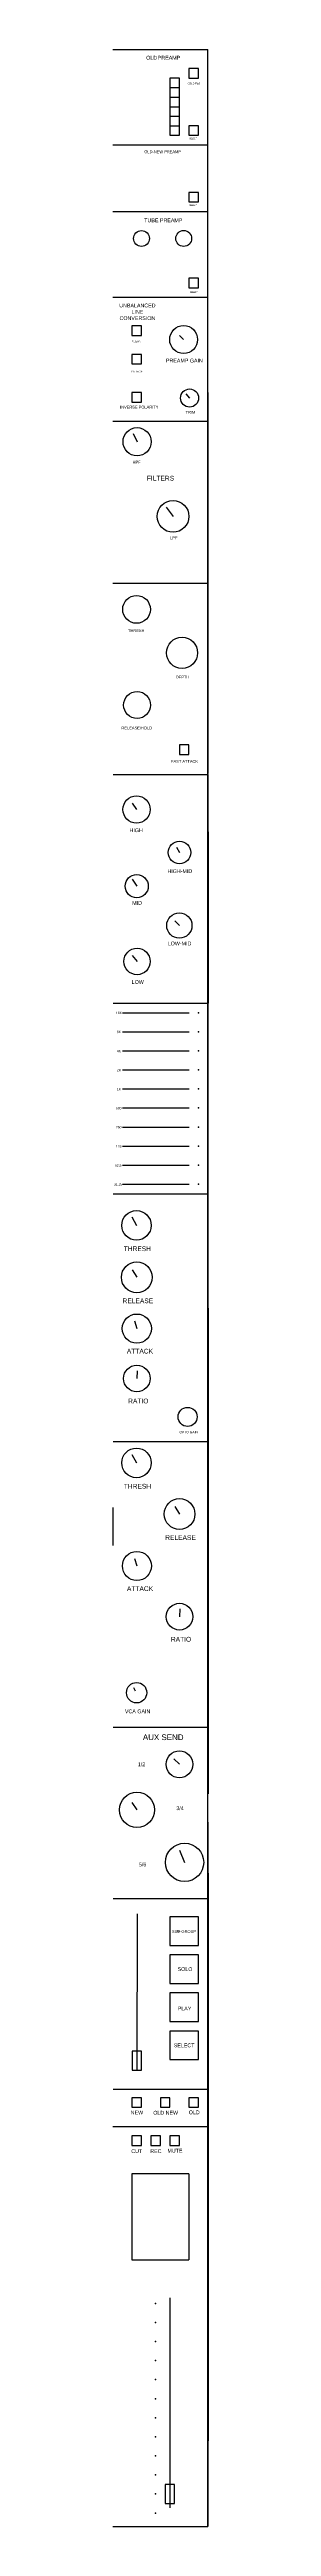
# Model space of a CAD drawing. Header units: inches. Extents: x 0 to 1600, y -1400 to 2600.
# Drawn here: x 100 to 200, y -1400 to 1200 of the extents above; entities that cross this region are included whole.
import ezdxf

# ---------------------------------------------------------------- set-up
doc = ezdxf.new("R2010")
doc.units = ezdxf.units.IN
doc.header["$MEASUREMENT"] = 0
doc.layers.get('0').update_dxf_attribs({"lineweight": 25, "true_color": 0xffffff})
doc.styles.add('textstyle110', font='')
doc.styles.add('textstyle126', font='')
doc.styles.add('textstyle142', font='')
doc.styles.add('textstyle15', font='')
doc.styles.add('textstyle160', font='')
doc.styles.add('textstyle176', font='')
doc.styles.add('textstyle191', font='')
doc.styles.add('textstyle223', font='')
doc.styles.add('textstyle239', font='')
doc.styles.add('textstyle255', font='')
doc.styles.add('textstyle27', font='')
doc.styles.add('textstyle271', font='')
doc.styles.add('textstyle287', font='')
doc.styles.add('textstyle303', font='')
doc.styles.add('textstyle319', font='')
doc.styles.add('textstyle334', font='')
doc.styles.add('textstyle350', font='')
doc.styles.add('textstyle366', font='')
doc.styles.add('textstyle382', font='')
doc.styles.add('textstyle398', font='')
doc.styles.add('textstyle414', font='')
doc.styles.add('textstyle430', font='')
doc.styles.add('textstyle446', font='')
doc.styles.add('textstyle463', font='')
doc.styles.add('textstyle47', font='')
doc.styles.add('textstyle479', font='')
doc.styles.add('textstyle495', font='')
doc.styles.add('textstyle511', font='')
doc.styles.add('textstyle527', font='')
doc.styles.add('textstyle543', font='')
doc.styles.add('textstyle559', font='')
doc.styles.add('textstyle575', font='')
doc.styles.add('textstyle58', font='')
doc.styles.add('textstyle591', font='')
doc.styles.add('textstyle607', font='')
doc.styles.add('textstyle622', font='')
doc.styles.add('textstyle638', font='')
doc.styles.add('textstyle655', font='')
doc.styles.add('textstyle671', font='')
doc.styles.add('textstyle687', font='')
doc.styles.add('textstyle703', font='')
doc.styles.add('textstyle719', font='')
doc.styles.add('textstyle734', font='')
doc.styles.add('textstyle750', font='')
doc.styles.add('textstyle766', font='')
doc.styles.add('textstyle783', font='')
doc.styles.add('textstyle79', font='')
doc.styles.add('textstyle800', font='')
doc.styles.add('textstyle816', font='')
doc.styles.add('textstyle831', font='')
doc.styles.add('textstyle847', font='')
doc.styles.add('textstyle863', font='')
doc.styles.add('textstyle879', font='')
doc.styles.add('textstyle894', font='')
doc.styles.add('textstyle910', font='')
doc.styles.add('textstyle915', font='')
doc.styles.add('textstyle931', font='')
doc.styles.add('textstyle94', font='')
doc.styles.add('textstyle946', font='')
doc.styles.get('textstyle110').set_extended_font_data('Liberation Sans')
doc.styles.get('textstyle126').set_extended_font_data('Liberation Sans')
doc.styles.get('textstyle142').set_extended_font_data('Liberation Sans')
doc.styles.get('textstyle15').set_extended_font_data('Liberation Sans')
doc.styles.get('textstyle160').set_extended_font_data('Liberation Sans')
doc.styles.get('textstyle176').set_extended_font_data('Liberation Sans')
doc.styles.get('textstyle191').set_extended_font_data('Liberation Sans')
doc.styles.get('textstyle223').set_extended_font_data('Liberation Sans')
doc.styles.get('textstyle239').set_extended_font_data('Liberation Sans')
doc.styles.get('textstyle255').set_extended_font_data('Liberation Sans')
doc.styles.get('textstyle27').set_extended_font_data('Liberation Sans')
doc.styles.get('textstyle271').set_extended_font_data('Liberation Sans')
doc.styles.get('textstyle287').set_extended_font_data('Liberation Sans')
doc.styles.get('textstyle303').set_extended_font_data('Liberation Sans')
doc.styles.get('textstyle319').set_extended_font_data('Liberation Sans')
doc.styles.get('textstyle334').set_extended_font_data('Liberation Sans')
doc.styles.get('textstyle350').set_extended_font_data('Liberation Sans')
doc.styles.get('textstyle366').set_extended_font_data('Liberation Sans')
doc.styles.get('textstyle382').set_extended_font_data('Liberation Sans')
doc.styles.get('textstyle398').set_extended_font_data('Liberation Sans')
doc.styles.get('textstyle414').set_extended_font_data('Liberation Sans')
doc.styles.get('textstyle430').set_extended_font_data('Liberation Sans')
doc.styles.get('textstyle446').set_extended_font_data('Liberation Sans')
doc.styles.get('textstyle463').set_extended_font_data('Liberation Sans')
doc.styles.get('textstyle47').set_extended_font_data('Liberation Sans')
doc.styles.get('textstyle479').set_extended_font_data('Liberation Sans')
doc.styles.get('textstyle495').set_extended_font_data('Liberation Sans')
doc.styles.get('textstyle511').set_extended_font_data('Liberation Sans')
doc.styles.get('textstyle527').set_extended_font_data('Liberation Sans')
doc.styles.get('textstyle543').set_extended_font_data('Liberation Sans')
doc.styles.get('textstyle559').set_extended_font_data('Liberation Sans')
doc.styles.get('textstyle575').set_extended_font_data('Liberation Sans')
doc.styles.get('textstyle58').set_extended_font_data('Liberation Sans')
doc.styles.get('textstyle591').set_extended_font_data('Liberation Sans')
doc.styles.get('textstyle607').set_extended_font_data('Liberation Sans')
doc.styles.get('textstyle622').set_extended_font_data('Liberation Sans')
doc.styles.get('textstyle638').set_extended_font_data('Liberation Sans')
doc.styles.get('textstyle655').set_extended_font_data('Liberation Sans')
doc.styles.get('textstyle671').set_extended_font_data('Liberation Sans')
doc.styles.get('textstyle687').set_extended_font_data('Liberation Sans')
doc.styles.get('textstyle703').set_extended_font_data('Liberation Sans')
doc.styles.get('textstyle719').set_extended_font_data('Liberation Sans')
doc.styles.get('textstyle734').set_extended_font_data('Liberation Sans')
doc.styles.get('textstyle750').set_extended_font_data('Liberation Sans')
doc.styles.get('textstyle766').set_extended_font_data('Liberation Sans')
doc.styles.get('textstyle783').set_extended_font_data('Liberation Sans')
doc.styles.get('textstyle79').set_extended_font_data('Liberation Sans')
doc.styles.get('textstyle800').set_extended_font_data('Liberation Sans')
doc.styles.get('textstyle816').set_extended_font_data('Liberation Sans')
doc.styles.get('textstyle831').set_extended_font_data('Liberation Sans')
doc.styles.get('textstyle847').set_extended_font_data('Liberation Sans')
doc.styles.get('textstyle863').set_extended_font_data('Liberation Sans')
doc.styles.get('textstyle879').set_extended_font_data('Liberation Sans')
doc.styles.get('textstyle894').set_extended_font_data('Liberation Sans')
doc.styles.get('textstyle910').set_extended_font_data('Liberation Sans')
doc.styles.get('textstyle915').set_extended_font_data('Liberation Sans')
doc.styles.get('textstyle931').set_extended_font_data('Liberation Sans')
doc.styles.get('textstyle94').set_extended_font_data('Liberation Sans')
doc.styles.get('textstyle946').set_extended_font_data('Liberation Sans')

msp = doc.modelspace()

# ---------------------------------------------------------------- linework, layer by layer
for p, q in [((100.2, 1200), (150.2, 1200)), ((150.2, 1200), (200.2, 1200)), ((200.2, 1100), (200.2, 1200)), ((200.2, -1400), (200.2, 1200)), ((160.2, 1170), (160.2, 1110)), ((170.2, 1170), (160.2, 1170)), ((170.2, 1110), (170.2, 1170)), ((180.2, 1180), (180.2, 1170)), ((190.2, 1180), (180.2, 1180)), ((180.2, 1170), (190.2, 1170)), ((190.2, 1170), (190.2, 1180)), ((160.2, 1160), (170.2, 1160)), ((160.2, 1150), (170.2, 1150)), ((160.2, 1140), (170.2, 1140)), ((160.2, 1130), (170.2, 1130)), ((160.2, 1120), (170.2, 1120)), ((180.2, 1120), (180.2, 1110)), ((190.2, 1120), (180.2, 1120)), ((190.2, 1110), (190.2, 1120)), ((100.2, 1100), (150.2, 1100)), ((150.2, 1100), (200.2, 1100)), ((160.2, 1110), (170.2, 1110)), ((180.2, 1110), (190.2, 1110)), ((200.2, 1030), (200.2, 1100)), ((180.2, 1050), (180.2, 1040)), ((190.2, 1050), (180.2, 1050)), ((180.2, 1040), (190.2, 1040)), ((190.2, 1040), (190.2, 1050)), ((100.2, 1030), (150.2, 1030)), ((150.2, 1030), (200.2, 1030)), ((200.2, 1000), (200.2, 1030)), ((200.2, 940), (200.2, 1000)), ((100.2, 940), (150.2, 940)), ((150.2, 940), (200.2, 940)), ((180.2, 960), (180.2, 950)), ((190.2, 960), (180.2, 960)), ((180.2, 950), (190.2, 950)), ((190.2, 950), (190.2, 960)), ((200.2, 840), (200.2, 940)), ((120.2, 910), (120.2, 900)), ((130.2, 910), (120.2, 910)), ((130.2, 900), (130.2, 910)), ((120.2, 900), (130.2, 900)), ((170.2, 900), (174.6, 895.6)), ((120.2, 880), (120.2, 870)), ((130.2, 880), (120.2, 880)), ((120.2, 870), (130.2, 870)), ((130.2, 870), (130.2, 880)), ((120.2, 840), (120.2, 830)), ((130.2, 840), (120.2, 840)), ((130.2, 830), (130.2, 840)), ((176.8, 838.7), (180.9, 834.2)), ((200.2, 840), (200.2, 440)), ((100.2, 810), (200.2, 810)), ((120.2, 830), (130.2, 830)), ((121.4, 797.1), (125.6, 788.3)), ((156.2, 719.7), (163.5, 710)), ((100.2, 640), (150.2, 640)), ((150.2, 640), (200.2, 640)), ((170.2, 470), (170.2, 460)), ((180.2, 470), (170.2, 470)), ((180.2, 460), (180.2, 470)), ((170.2, 460), (180.2, 460)), ((100.3, 439), (150.3, 439)), ((150.3, 439), (200.2, 439)), ((200.3, 379), (200.3, 439)), ((120.3, 409), (125, 402.3)), ((200.3, 379), (200.3, 199)), ((167.1, 362.6), (170.3, 357.1)), ((120.3, 329), (125.2, 321.8)), ((165.2, 285.4), (170.1, 280.5)), ((120.3, 249), (125.5, 242.8)), ((100.3, 199), (150.3, 199)), ((110.3, 189), (140.3, 189)), ((140.3, 189), (180.3, 189)), ((150.3, 199), (200.2, 199)), ((200.3, -1), (200.3, 199)), ((110.3, 169), (140.3, 169)), ((140.3, 169), (180.3, 169)), ((110.3, 149), (140.3, 149)), ((140.3, 149), (180.3, 149)), ((110.3, 129), (140.3, 129)), ((110.3, 109), (140.3, 109)), ((140.3, 129), (180.3, 129)), ((140.3, 109), (180.3, 109)), ((110.3, 89), (140.3, 89)), ((140.3, 89), (180.3, 89)), ((110.3, 69), (140.3, 69)), ((140.3, 69), (180.3, 69)), ((110.3, 49), (140.3, 49)), ((110.3, 29), (140.3, 29)), ((140.3, 49), (180.3, 49)), ((140.3, 29), (180.3, 29)), ((110.3, 9), (140.3, 9)), ((140.3, 9), (180.3, 9)), ((100.3, -1), (150.3, -1)), ((100.3, -1), (150.3, -1)), ((119.9, -25.3), (124.9, -34.3)), ((150.3, -1), (150.3, -1)), ((150.3, -1), (200.2, -1)), ((200.3, -81), (200.3, -1)), ((120.3, -81), (125.3, -88.8)), ((200.3, -111), (200.3, -81)), ((200.3, -121), (200.3, -101)), ((200.3, -121), (200.3, -451)), ((122.7, -134.5), (125.3, -142.6)), ((125.8, -186.8), (125.3, -195)), ((100.3, -261), (150.3, -261)), ((120, -274.6), (124.9, -283.6)), ((150.3, -261), (200.2, -261)), ((100.3, -360.3), (100.3, -330.3)), ((165.2, -329.5), (170.3, -337.3)), ((100.3, -370.3), (100.3, -350.3)), ((122.7, -383.8), (125.4, -391.8)), ((170.7, -436.8), (170.3, -445)), ((200.3, -451), (200.3, -561)), ((121.8, -519.3), (123.7, -523)), ((100.3, -561), (150.3, -561)), ((150.3, -561), (200.2, -561)), ((200.3, -561), (200.3, -631)), ((164.4, -594.3), (170.2, -600)), ((120.2, -640), (125.4, -647.8)), ((199.8, -633.7), (200.3, -741)), ((170.2, -690), (175.6, -702.9)), ((100.3, -741), (150.3, -741)), ((150.3, -741), (200.2, -741)), ((200.3, -741), (200.3, -941)), ((125.6, -757), (125.3, -921.1)), ((190.2, -760), (160.2, -760)), ((160.2, -760), (160.2, -790)), ((190.2, -790), (190.2, -760)), ((160.2, -790), (190.2, -790)), ((190.2, -800), (160.2, -800)), ((160.2, -800), (160.2, -830)), ((190.2, -830), (190.2, -800)), ((160.2, -830), (190.2, -830)), ((190.2, -840), (160.2, -840)), ((160.2, -840), (160.2, -870)), ((190.2, -870), (190.2, -840)), ((160.2, -870), (190.2, -870)), ((160.2, -880), (160.2, -910)), ((190.2, -880), (160.2, -880)), ((190.2, -910), (190.2, -880)), ((130.3, -901), (120.3, -901)), ((120.3, -901), (120.3, -911)), ((130.3, -921), (130.3, -901)), ((160.2, -910), (190.2, -910)), ((120.3, -911), (120.3, -921)), ((120.3, -921), (130.3, -921)), ((100.3, -941), (150.3, -941)), ((120.2, -950), (120.2, -960)), ((130.2, -950), (120.2, -950)), ((120.2, -960), (130.2, -960)), ((130.2, -960), (130.2, -950)), ((150.2, -950), (150.2, -960)), ((160.2, -950), (150.2, -950)), ((150.2, -960), (160.2, -960)), ((150.3, -941), (150.3, -941)), ((150.3, -941), (200.2, -941)), ((160.2, -960), (160.2, -950)), ((180.2, -950), (180.2, -960)), ((190.2, -950), (180.2, -950)), ((180.2, -960), (190.2, -960)), ((190.2, -960), (190.2, -950)), ((200.3, -941), (200.3, -1221)), ((100.2, -980), (200.2, -980)), ((120.2, -990), (120.2, -1000)), ((130.2, -990), (120.2, -990)), ((120.2, -1000), (130.2, -1000)), ((130.2, -1000), (130.2, -990)), ((140.2, -990), (140.2, -1000)), ((150.2, -990), (140.2, -990)), ((140.2, -1000), (150.2, -1000)), ((150.2, -1000), (150.2, -990)), ((160.2, -990), (160.2, -1000)), ((170.2, -990), (160.2, -990)), ((160.2, -1000), (170.2, -1000)), ((170.2, -1000), (170.2, -990)), ((180.2, -1030), (120.2, -1030)), ((120.2, -1030), (120.2, -1120)), ((180.2, -1030), (180.2, -1120)), ((120.2, -1120), (180.2, -1120)), ((160.2, -1160), (160.2, -1380.5)), ((200.3, -1221), (200.2, -1400)), ((155, -1355.9), (155, -1375.9)), ((165, -1355.9), (155, -1355.9)), ((155, -1375.9), (165, -1375.9)), ((165, -1375.9), (165, -1355.9)), ((100.2, -1400), (200.2, -1400))]:
    msp.add_line(p, q)
for centre, radius in [((130.2, 1001.7), 8.34), ((174.7, 1001.7), 8.35), ((174.6, 895.6), 14.7), ((180.9, 834.2), 9.49), ((125.6, 788.3), 14.8), ((163.5, 710), 16.7), ((125, 612.3), 14.6), ((172.9, 566.7), 16.4), ((125.6, 511.9), 14.2), ((125, 402.3), 14.3), ((170.3, 357.1), 11.9), ((125.2, 321.8), 12.2), ((170.1, 280.5), 13.3), ((125.5, 242.8), 13.9), ((124.9, -34.3), 15.5), ((125.3, -88.8), 16.2), ((125.3, -142.6), 15.3), ((125.3, -195), 14), ((178.8, -235.3), 10), ((124.9, -283.6), 15.5), ((170.3, -337.3), 16.2), ((125.4, -391.8), 15.3), ((170.3, -445), 14), ((125.1, -524.8), 10.7), ((170.2, -600), 14.1), ((125.4, -647.8), 18.5), ((175.6, -702.9), 20.1)]:
    msp.add_circle(centre, radius)
for p in [(190.3, 189), (190.3, 169), (190.3, 149), (190.3, 129), (190.3, 109), (190.3, 89), (190.3, 69), (190.3, 49), (190.3, 29), (190.3, 9), (145, -1165.9), (145, -1185.9), (145, -1205.9), (145, -1225.9), (145, -1245.9), (145, -1265.9), (145, -1285.9), (145, -1305.9), (145, -1325.9), (145, -1345.9), (145, -1365.9), (145, -1385.9)]:
    msp.add_point(p)

# ---------------------------------------------------------------- texts
at = {"char_height": 1}
for s, insert, attachment_point, style in [('\\C7;\\H4;OLD\\H2; \\H4;PREAMP', (153.1, 1191.4), 5, 'textstyle239'), ('\\C7;\\H2;-20dB Pad', (185.1, 1164.5), 5, 'textstyle223'), ('\\C7;\\H3;OLD-NEW PREAMP', (152.5, 1092.7), 5, 'textstyle79'), ('\\C7;\\H1.5;SELECT', (184.6, 1106.6), 5, 'textstyle879'), ('\\C7;\\H4;TUBE PREAMP', (153.2, 1020.7), 5, 'textstyle910'), ('\\C7;\\H1.5;SELECT', (184.6, 1036.6), 5, 'textstyle863'), ('\\C7;\\H1.5;SELECT', (185.2, 945.3), 5, 'textstyle894'), ('\\C7;\\H4;UNBALANCED\\PLINE \\PCONVERSION', (125.9, 924.7), 5, 'textstyle719'), ('\\C7;\\H2;CLEAN', (125, 893.8), 5, 'textstyle750'), ('\\C7;\\H2;VINTAGE', (125.2, 862), 5, 'textstyle766'), ('\\C7;\\H4;PREAMP GAIN', (156, 875.5), 1, 'textstyle350'), ('\\C7;\\H3;INVERSE POLARITY', (107.7, 826.2), 1, 'textstyle319'), ('\\C7;\\H3;TRIM', (176.6, 820.7), 1, 'textstyle366'), ('\\C7;\\H3;HPF', (125.1, 766.9), 5, 'textstyle191'), ('\\C7;\\H5;FILTERS', (150.2, 750), 5, 'textstyle176'), ('\\C7;\\H3;LPF', (164.2, 687.5), 5, 'textstyle160'), ('\\C7;\\H3;THRESH', (124.7, 590), 5, 'textstyle94'), ('\\C7;\\H3;DEPTH', (173.5, 541.3), 5, 'textstyle110'), ('\\C7;\\H3;RELEASE/HOLD', (125.2, 487.8), 5, 'textstyle142'), ('\\C7;\\H3;FAST ATTACK', (175.6, 452.8), 5, 'textstyle126'), ('\\C7;\\H4;HIGH', (124.6, 380.5), 5, 'textstyle783'), ('\\C7;\\H4;HIGH-MID', (170.6, 337.5), 5, 'textstyle816'), ('\\C7;\\H4;MID', (125.6, 304.2), 5, 'textstyle800'), ('\\C7;\\H4;LOW-MID', (170.3, 261.6), 5, 'textstyle847'), ('\\C7;\\H4;LOW', (126.3, 221.2), 5, 'textstyle831'), ('\\C7;\\H2.5;16K', (103.3, 190), 1, 'textstyle638'), ('\\C7;\\H2.5;8K', (104.3, 170), 1, 'textstyle671'), ('\\C7;\\H2.5;4K', (104.3, 150), 1, 'textstyle655'), ('\\C7;\\H2.5;2K', (104.3, 130), 1, 'textstyle703'), ('\\C7;\\H2.5;1K', (104.3, 110), 1, 'textstyle687'), ('\\C7;\\H2.5;500', (103.3, 90), 1, 'textstyle575'), ('\\C7;\\H2.5;250', (103.3, 70), 1, 'textstyle559'), ('\\C7;\\H2.5;62.5', (102.3, 30), 1, 'textstyle591'), ('\\C7;\\H2.5;125', (103.3, 50), 1, 'textstyle607'), ('\\C7;\\H2.5;31.25', (101.3, 10), 1, 'textstyle622'), ('\\H5;THRESH', (111.5, -56.3), 1, 'textstyle479'), ('\\H5;RELEASE', (110.3, -111), 1, 'textstyle511'), ('\\H5;ATTACK', (114.8, -163.8), 1, 'textstyle543'), ('\\H5;RATIO', (116.2, -216.1), 1, 'textstyle430'), ('\\C7;\\H2.5;OPTO GAIN', (170.2, -250), 1, 'textstyle734'), ('\\H5;THRESH', (111.6, -305.6), 1, 'textstyle446'), ('\\H5;RELEASE', (155.2, -359.5), 1, 'textstyle463'), ('\\H5;ATTACK', (114.9, -413.1), 1, 'textstyle495'), ('\\H5;RATIO', (161.2, -466.2), 1, 'textstyle527'), ('\\C7;\\H4;VCA GAIN', (112.8, -542.4), 1, 'textstyle334'), ('\\C7;\\H6;AUX SEND', (153.1, -571.6), 5, 'textstyle255'), ('\\C7;\\H4;1/2', (130.2, -600), 5, 'textstyle287'), ('\\C7;\\H4;3/4', (170.8, -646.1), 5, 'textstyle303'), ('\\C7;\\H4;5/6', (131.4, -705.2), 5, 'textstyle271'), ('\\C2;\\H3;SUB-GROUP', (162.3, -773.9), 1, 'textstyle414'), ('\\C6;\\H4;SOLO', (168.3, -812.9), 1, 'textstyle398'), ('\\C7;\\H4;PLAY', (168.4, -854.3), 1, 'textstyle27'), ('\\C4;\\H4;SELECT', (164.2, -893), 1, 'textstyle382'), ('\\C7;\\H4;NEW', (118.9, -963.5), 1, 'textstyle946'), ('\\C7;\\H4;OLD NEW', (142.6, -963.7), 1, 'textstyle915'), ('\\C7;\\H4;OLD', (180, -963.3), 1, 'textstyle931'), ('\\C7;\\H4;CUT', (119.5, -1004), 1, 'textstyle15'), ('\\C7;\\H4;REC', (139.5, -1004), 1, 'textstyle47'), ('\\C7;\\H4;MUTE', (157.5, -1003.6), 1, 'textstyle58')]:
    msp.add_mtext(s, dxfattribs=dict(at, insert=insert, attachment_point=attachment_point, style=style))

doc.saveas('drawing.dxf')
